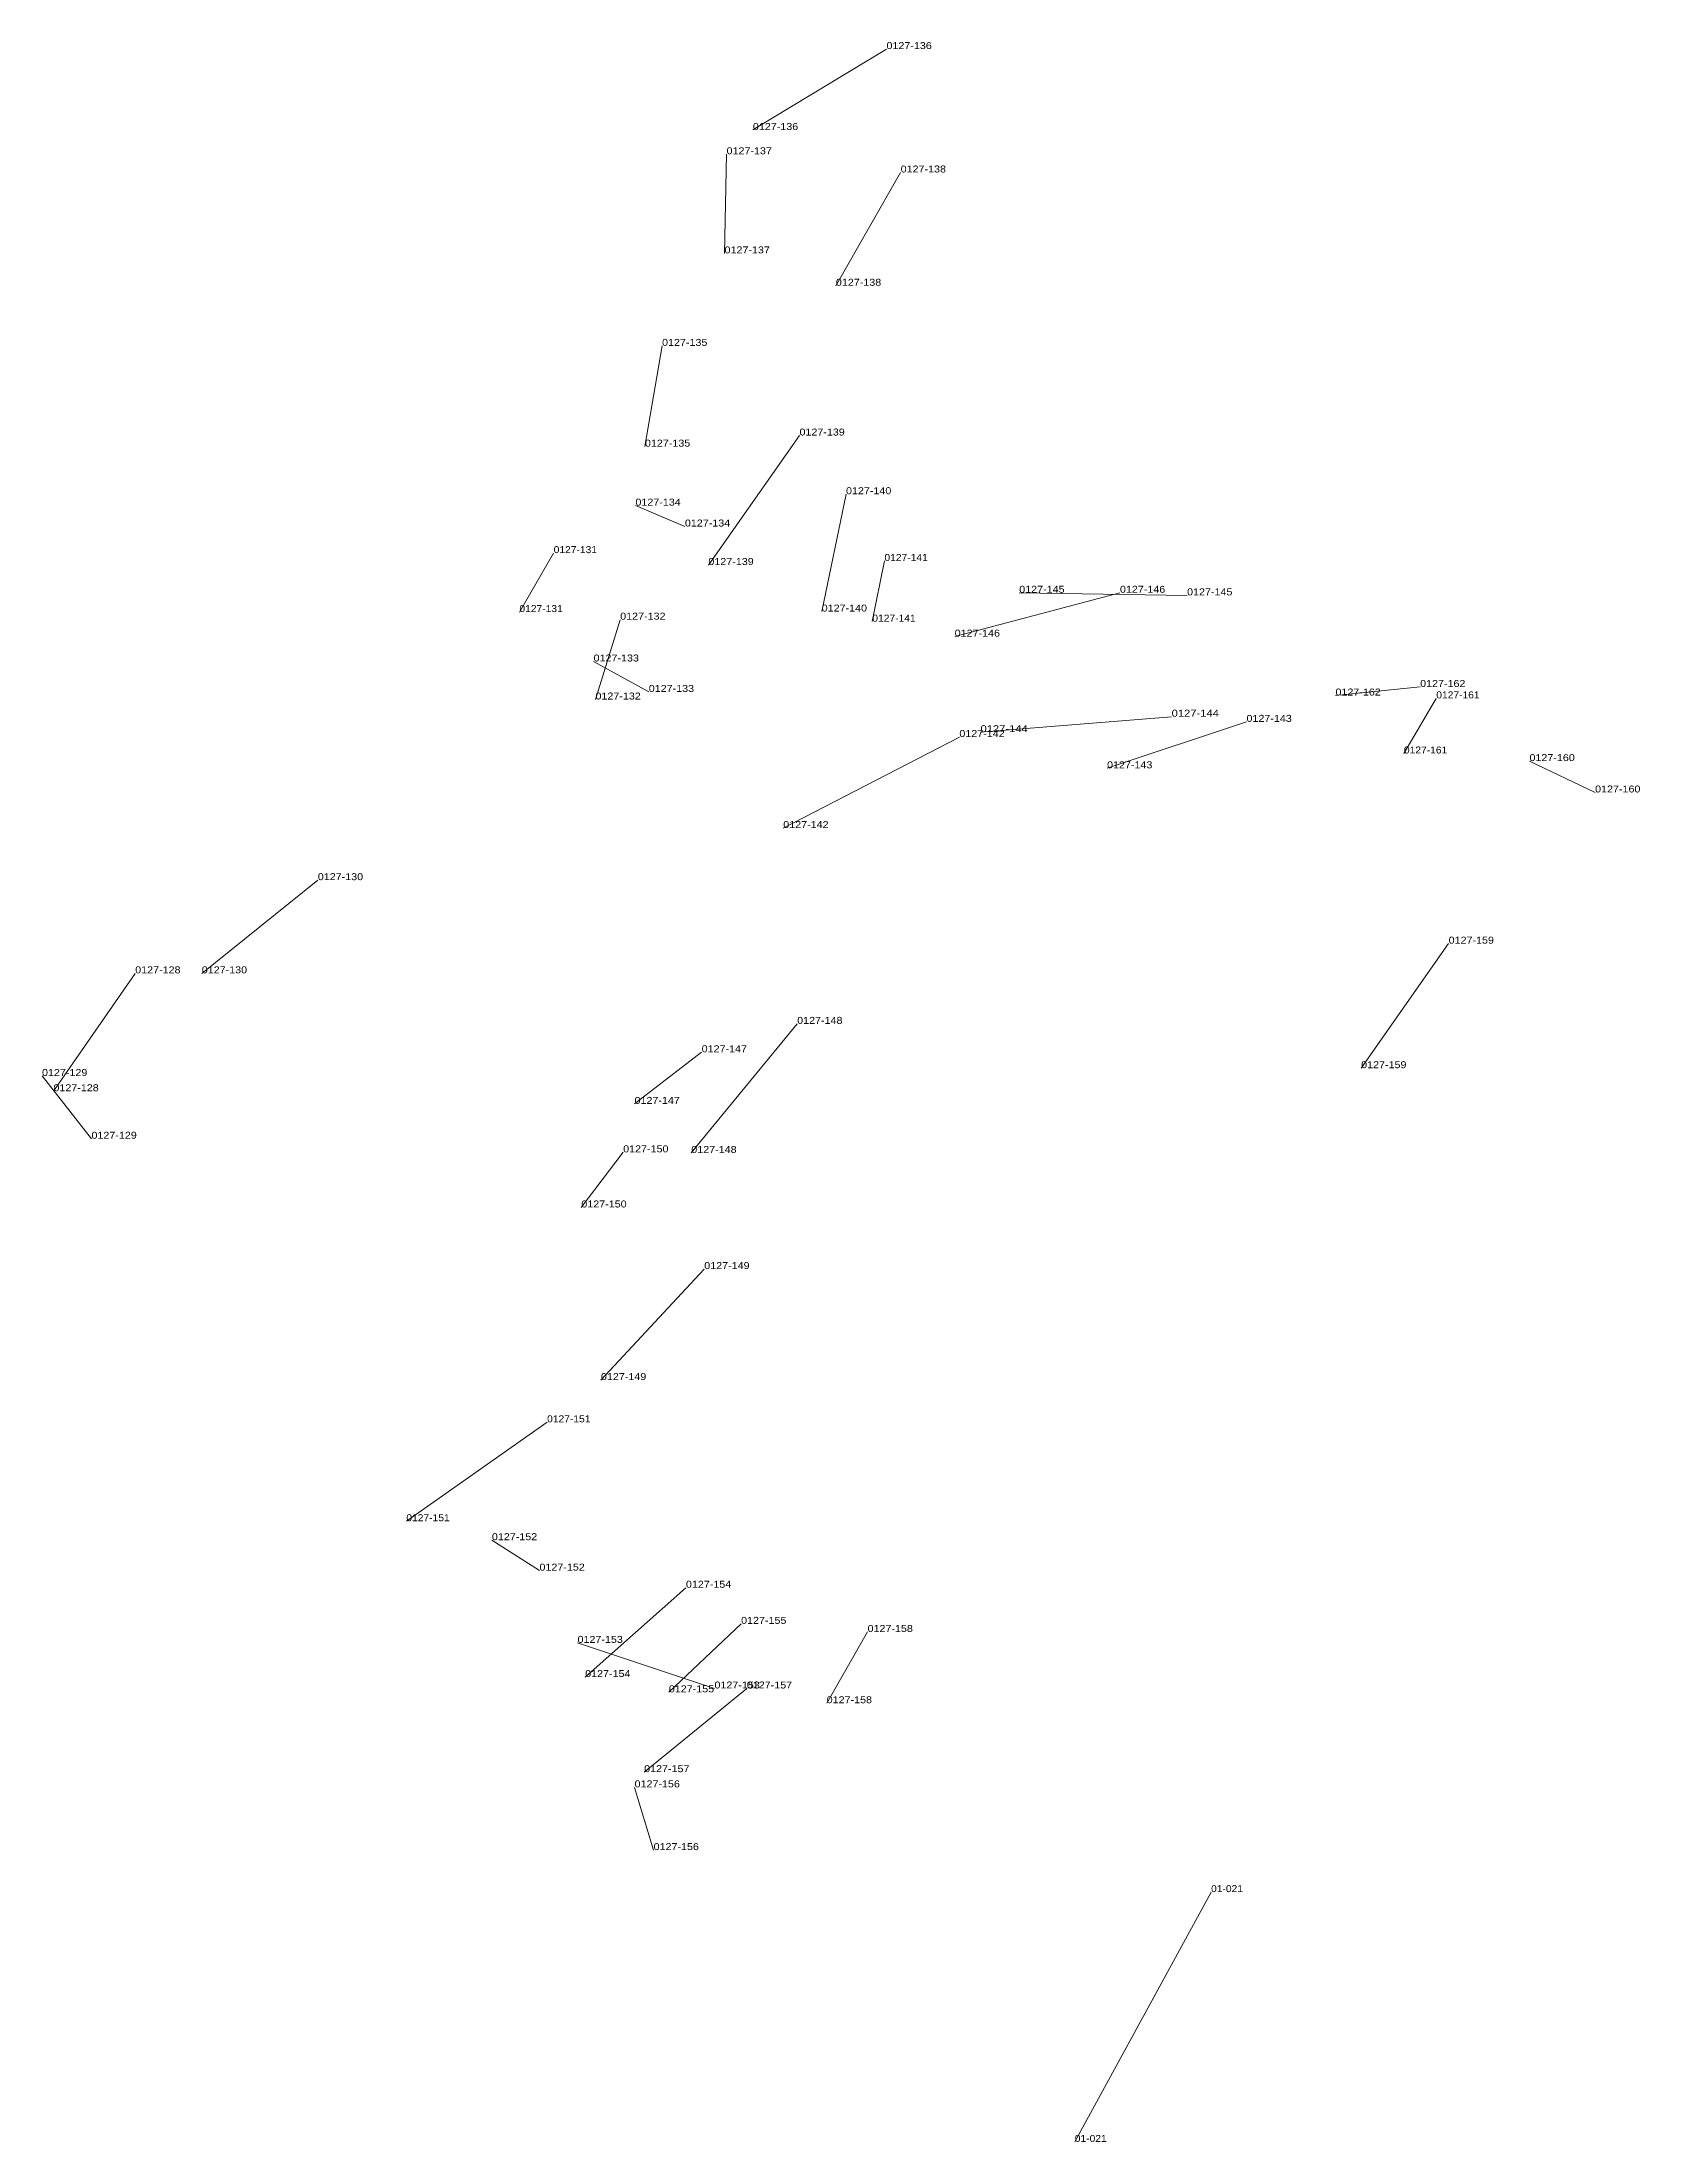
# Model space of a CAD drawing. Header units: metres. Extents: x 571156 to 607184, y 703608 to 727431.
# Drawn here: x 599233 to 599692, y 716345 to 716947 of the extents above; entities that cross this region are included whole.
import ezdxf

# ---------------------------------------------------------------- set-up
doc = ezdxf.new("R2010")
doc.units = ezdxf.units.M
doc.header["$LTSCALE"] = 0.8
doc.layers.add('60', color=7, linetype='Continuous', lineweight=13)
doc.layers.add('61', color=7, linetype='Continuous')

msp = doc.modelspace()

# ---------------------------------------------------------------- texts
at = {"layer": '60'}
for s, width, p in [('0127-136', 1.15, (599475.57, 716945.4)), ('0127-138', 1.15, (599479.64, 716909.98)), ('0127-137', 1.15, (599429.12, 716886.76)), ('0127-135', 1.15, (599411.19, 716860.23)), ('0127-134', 1.15, (599417.74, 716808.39)), ('0127-131', 1.1, (599380.09, 716800.75)), ('0127-139', 1.15, (599424.48, 716797.34)), ('0127-145', 1.15, (599513.66, 716789.37)), ('0127-140', 1.15, (599456.99, 716783.98)), ('0127-141', 1.1, (599471.51, 716781.08)), ('0127-146', 1.15, (599495.14, 716776.78)), ('0127-132', 1.15, (599392.09, 716758.74)), ('0127-133', 1.15, (599407.37, 716760.92)), ('0127-162', 1.15, (599604.38, 716759.89)), ('0127-144', 1.2, (599557.37, 716753.81)), ('0127-143', 1.15, (599578.85, 716752.33)), ('0127-161', 1.1, (599624.02, 716743.25)), ('0127-160', 1.15, (599660.03, 716741.06)), ('0127-142', 1.15, (599445.96, 716721.85)), ('0127-130', 1.15, (599312.43, 716706.9)), ('0127-159', 1.15, (599636.84, 716688.68)), ('0127-128', 1.15, (599260.05, 716680.16)), ('0127-147', 1.15, (599403.29, 716642.7)), ('0127-129', 1.15, (599247.5, 716632.69)), ('0127-150', 1.15, (599400.03, 716628.8)), ('0127-148', 1.15, (599419.58, 716628.62)), ('0127-149', 1.15, (599393.66, 716563.44)), ('0127-151', 1.1, (599378.21, 716551.32)), ('0127-152', 1.15, (599376.02, 716508.76)), ('0127-154', 1.15, (599418.04, 716503.84)), ('0127-155', 1.15, (599433.86, 716493.48)), ('0127-158', 1.15, (599470.15, 716491.16)), ('0127-153', 1.15, (599426.22, 716474.93)), ('0127-157', 1.15, (599435.5, 716474.93)), ('0127-156', 1.15, (599408.76, 716428.55)), ('01-021', 1.1, (599568.69, 716416.49))]:
    msp.add_text(s, height=2, dxfattribs=dict(at, width=width)).set_placement(p)
at = {"layer": '61'}
for s, width, p in [('0127-136', 1.15, (599437.25, 716922.18)), ('0127-137', 1.15, (599429.7, 716915.21)), ('0127-138', 1.15, (599461.06, 716877.47)), ('0127-135', 1.15, (599406.28, 716831.31)), ('0127-139', 1.15, (599450.61, 716834.5)), ('0127-134', 1.15, (599403.55, 716814.39)), ('0127-140', 1.15, (599463.96, 716817.66)), ('0127-141', 1.1, (599474.99, 716798.5)), ('0127-146', 1.15, (599542.55, 716789.37)), ('0127-145', 1.15, (599561.81, 716788.63)), ('0127-131', 1.1, (599370.27, 716783.84)), ('0127-132', 1.15, (599399.18, 716781.65)), ('0127-133', 1.15, (599391.55, 716769.65)), ('0127-162', 1.15, (599628.66, 716762.34)), ('0127-161', 1.1, (599633.3, 716759.07)), ('0127-142', 1.15, (599496.48, 716747.98)), ('0127-144', 1.2, (599502.55, 716749.37)), ('0127-143', 1.15, (599538.85, 716739)), ('0127-160', 1.15, (599678.86, 716732.06)), ('0127-130', 1.15, (599279.14, 716680.16)), ('0127-148', 1.15, (599449.95, 716665.66)), ('0127-147', 1.15, (599422.55, 716657.51)), ('0127-129', 1.15, (599233.31, 716650.7)), ('0127-159', 1.15, (599611.74, 716652.94)), ('0127-128', 1.15, (599236.58, 716646.33)), ('0127-150', 1.15, (599388.03, 716612.97)), ('0127-149', 1.15, (599423.29, 716595.29)), ('0127-151', 1.1, (599337.83, 716522.94)), ('0127-152', 1.15, (599362.38, 716517.49)), ('0127-153', 1.15, (599386.94, 716488.02)), ('0127-154', 1.15, (599389.12, 716478.2)), ('0127-155', 1.15, (599413.13, 716473.83)), ('0127-158', 1.15, (599458.42, 716470.7)), ('0127-157', 1.15, (599406.04, 716450.92)), ('0127-156', 1.15, (599403.31, 716446.55)), ('01-021', 1.1, (599529.59, 716344.81))]:
    msp.add_text(s, height=2, dxfattribs=dict(at, width=width)).set_placement(p)

# ---------------------------------------------------------------- linework, layer by layer
at = {"layer": '60'}
for p, q in [((599437.25, 716922.18), (599475.57, 716945.4)), ((599429.7, 716915.21), (599429.12, 716886.76)), ((599461.06, 716877.47), (599479.64, 716909.98)), ((599406.28, 716831.31), (599411.19, 716860.23)), ((599450.61, 716834.5), (599424.48, 716797.34)), ((599403.55, 716814.39), (599417.74, 716808.39)), ((599463.96, 716817.66), (599456.99, 716783.98)), ((599370.27, 716783.84), (599380.09, 716800.75)), ((599474.99, 716798.5), (599471.51, 716781.08)), ((599542.55, 716789.37), (599495.14, 716776.78)), ((599561.81, 716788.63), (599513.66, 716789.37)), ((599399.18, 716781.65), (599392.09, 716758.74)), ((599391.55, 716769.65), (599407.37, 716760.92)), ((599628.66, 716762.34), (599604.38, 716759.89)), ((599502.55, 716749.37), (599557.37, 716753.81)), ((599633.3, 716759.07), (599624.02, 716743.25)), ((599496.48, 716747.98), (599445.96, 716721.85)), ((599538.85, 716739), (599578.85, 716752.33)), ((599678.86, 716732.06), (599660.03, 716741.06)), ((599279.14, 716680.16), (599312.43, 716706.9)), ((599611.74, 716652.94), (599636.84, 716688.68)), ((599236.58, 716646.33), (599260.05, 716680.16)), ((599449.95, 716665.66), (599419.58, 716628.62)), ((599422.55, 716657.51), (599403.29, 716642.7)), ((599233.31, 716650.7), (599247.5, 716632.69)), ((599388.03, 716612.97), (599400.03, 716628.8)), ((599423.29, 716595.29), (599393.66, 716563.44)), ((599337.83, 716522.94), (599378.21, 716551.32)), ((599362.38, 716517.49), (599376.02, 716508.76)), ((599389.12, 716478.2), (599418.04, 716503.84)), ((599413.13, 716473.83), (599433.86, 716493.48)), ((599458.42, 716470.7), (599470.15, 716491.16)), ((599386.94, 716488.02), (599426.22, 716474.93)), ((599406.04, 716450.92), (599435.5, 716474.93)), ((599403.31, 716446.55), (599408.76, 716428.55)), ((599529.59, 716344.81), (599568.69, 716416.49))]:
    msp.add_line(p, q, dxfattribs=at)

msp.set_redraw_order([(e.dxf.handle, doc.entitydb.next_handle()) for e in msp.query("TEXT MTEXT ATTDEF DIMENSION ARC_DIMENSION")])  # texts and dimensions are drawn at this point

doc.saveas('drawing.dxf')
